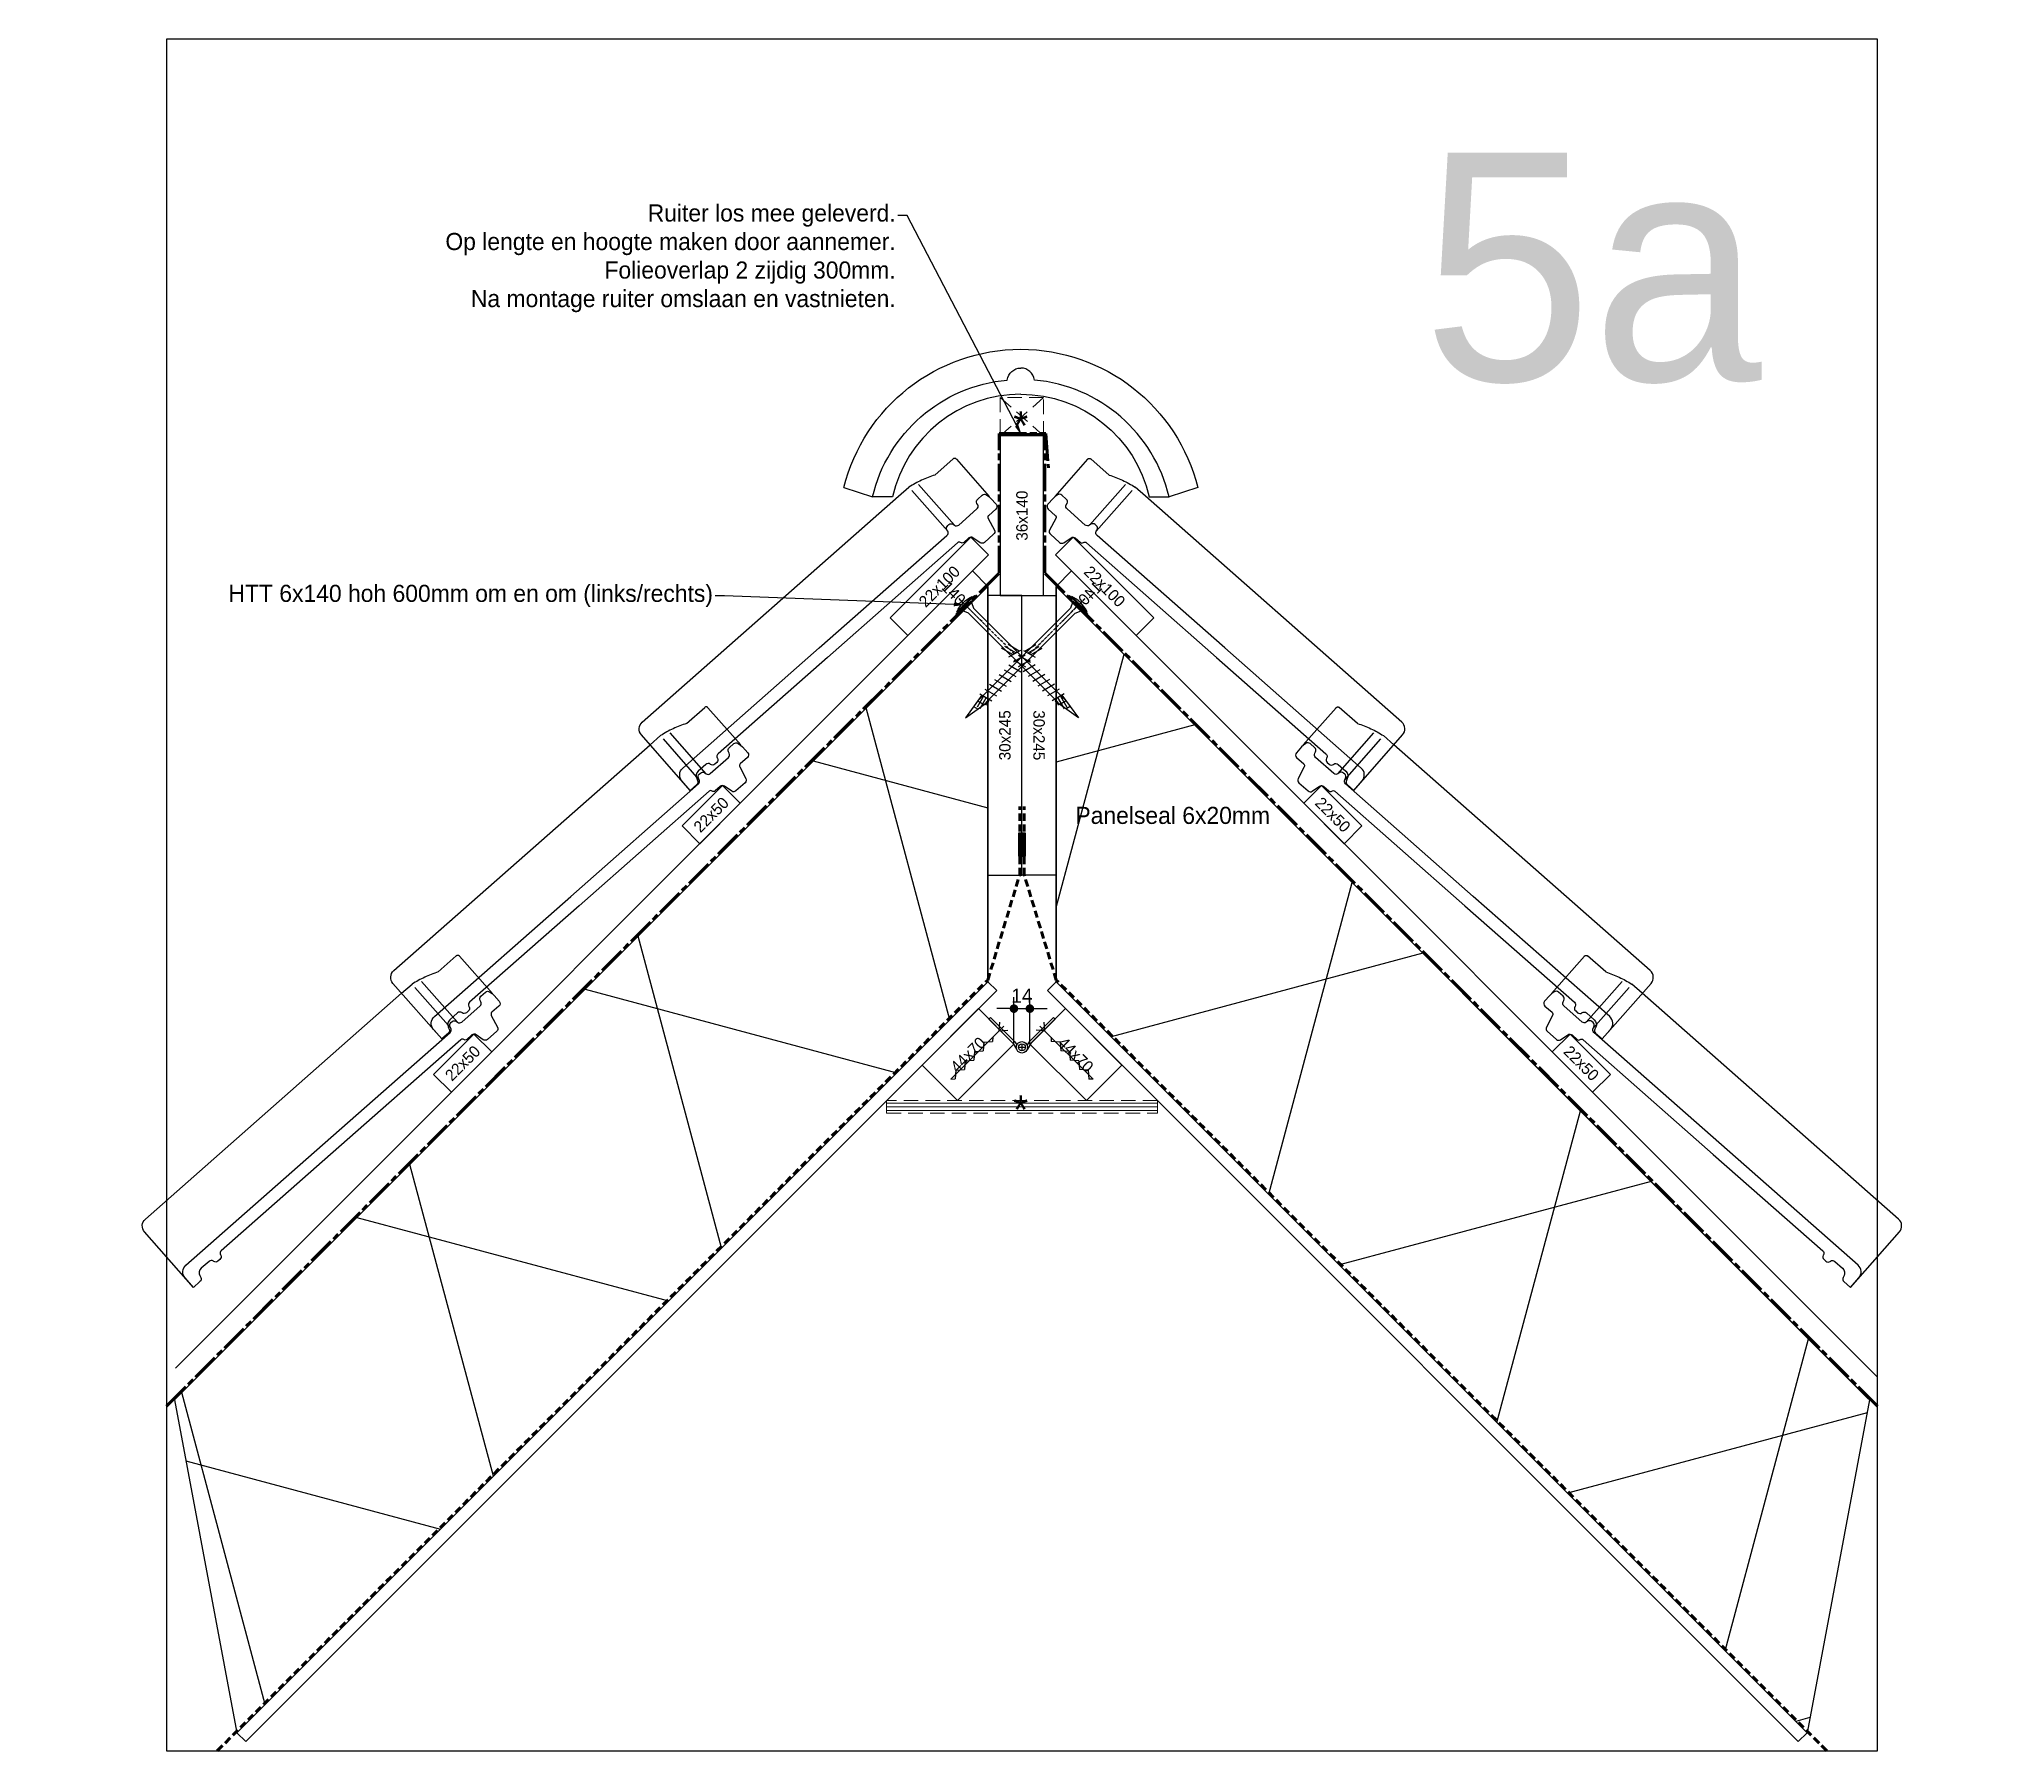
# Model space of a CAD drawing. Header units: millimetres. Extents: x -109306 to 269542, y -22401 to 197206.
# Drawn here: x 252430 to 254153, y -18974 to -17474 of the extents above; entities that cross this region are included whole.
import ezdxf
from ezdxf import colors
from ezdxf.entities.mleader import LeaderData, LeaderLine
from ezdxf.enums import TextEntityAlignment as Align
from ezdxf.math import Vec2, Vec3

# ---------------------------------------------------------------- set-up
doc = ezdxf.new("R2010")
doc.units = ezdxf.units.MM
for name, pattern in [('ACAD_ISO08W100', [36, 24, -3, 6, -3]), ('DASHDOT', [18.5, 12, -3, 0.5, -3]), ('DASHED', [19.05, 12.7, -6.35]), ('DASHED2', [9.525, 6.35, -3.175])]:
    doc.linetypes.add(name, pattern=pattern)
for name, color, linetype in [('EHP Bevestigingsmiddelen', 1, 'Continuous'), ('EHP Luchtdichting', 6, 'Continuous'), ('EHP Maatvoering', 1, 'Continuous'), ('EHP Tekst', 1, 'Continuous')]:
    doc.layers.add(name, color=color, linetype=linetype)
for name, color, linetype, lineweight in [('EHP Dampdichte folie', 3, 'DASHED2', 60), ('EHP Dampopen folie', 5, 'ACAD_ISO08W100', 60), ('EHP Derden', 8, 'DASHED', 13)]:
    doc.layers.add(name, color=color, linetype=linetype, lineweight=lineweight)
doc.layers.add('EHP Hulplijnen tekst niet printen', color=4, linetype='Continuous', plot=False)
doc.styles.get("Standard").update_dxf_attribs({"font": ''})
doc.styles.get('Standard').set_extended_font_data('Century Gothic')
doc.dimstyles.new('RFWOOD_FULL_DETAIL', dxfattribs={"dimscale": 5, "dimtxt": 2.5, "dimasz": 1.5, "dimexe": 2, "dimexo": 0, "dimgap": 1, "dimtad": 1, "dimdec": 0, "dimrnd": 0.001, "dimzin": 0, "dimdsep": 46, "dimtxsty": 'Standard', "dimblk1": 'DOT', "dimblk2": 'DOT', "dimsah": 1, "dimcen": 0.09, "dimdle": 2, "dimclrd": 6, "dimclre": 8, "dimclrt": 7, "dimazin": 0, "dimtfac": 1, "dimtdec": 0, "dimtix": 1, "dimtmove": 2, "dimatfit": 3, "dimfxl": 1, "dimtolj": 1, "dimtzin": 0, "dimarcsym": 0})

msp = doc.modelspace()

# ---------------------------------------------------------------- texts
for p in [(253284.2, -17824.8, 688), (253284.2, -18424.3, 688)]:
    msp.add_text('*', height=25).set_placement(p)
at = {"layer": 'EHP Hulplijnen tekst niet printen'}
msp.add_text('5a', height=200, dxfattribs=at).set_placement((253642.9, -17772.9))

# ---------------------------------------------------------------- blocks, each defined once
blk = doc.blocks.new('*U782')
blk.add_lwpolyline([(0, 0), (930.9, 0), (930.9, 11), (0, 11)], close=True)
blk = doc.blocks.new('*U666')
at = {"layer": 'EHP Bevestigingsmiddelen', "color": 1, "linetype": 'DASHDOT', "ltscale": 0.2}
blk.add_line((59.385843, 0), (-9.12079, 0), dxfattribs=at)
at = {"layer": 'EHP Bevestigingsmiddelen'}
for p, q in [((-1.5, 9.5), (-2.5, 9.5)), ((-2.5, -9.5), (-2.5, 9.5)), ((0, 11.5), (-1.5, 11.5)), ((-1.5, -11.5), (-1.5, 11.5)), ((-1.5, -11.5), (-1.5, 11.5)), ((0.786236, 5.334553), (-1.5, 5.334553)), ((0, -11.5), (0, 11.5)), ((5.766851, 3.000001), (0.786236, 5.334553)), ((0.786236, -5.334553), (0.786236, 5.334553)), ((113.87921, 3.000001), (5.766851, 3.000001)), ((58.815277, 1.471101), (47.988008, 4.376713)), ((59.698588, -1.663065), (48.871318, 1.242548)), ((60.993539, -6.000001), (57.887709, 5.591109)), ((60.993537, -5.999999), (57.887709, 5.591109)), ((66.993537, -5.999999), (63.887709, 5.591111)), ((72.993537, -5.999999), (69.887707, 5.591111)), ((73.015056, -6.080308), (69.909226, 5.510802)), ((79.015056, -6.080308), (75.909228, 5.510802)), ((85.015056, -6.080308), (81.909228, 5.510802)), ((91.015054, -6.080308), (87.909226, 5.510802)), ((97.015056, -6.080308), (93.909226, 5.5108)), ((103.015056, -6.080308), (99.909228, 5.510802)), ((109.015056, -6.080308), (105.909228, 5.510802)), ((115.015054, -6.080308), (111.909226, 5.510802)), ((112.60353, 2.919622), (118.528182, 4.509565)), ((113.327736, 0.216851), (124.155005, 3.122463)), ((138.87921, -0.080308), (113.87921, 4.000001)), ((113.87921, 3.000001), (118.883573, 3.183227)), ((114.051941, -2.48592), (124.87921, 0.419692)), ((120.562609, -3.083023), (118.78907, 3.535917)), ((126.679183, -2.080308), (125.497892, 2.328329)), ((-1.5, -9.5), (-2.5, -9.5)), ((0.786236, -5.334553), (-1.5, -5.334553)), ((0, -11.5), (-1.5, -11.5)), ((0.786236, -5.334553), (5.766859, -2.999999)), ((114.479156, -2.999999), (5.766859, -2.999999)), ((60.581898, -4.79723), (49.754629, -1.891618)), ((120.547122, -3.025224), (114.189688, -2.999999)), ((114.479156, -3.999999), (138.87921, -0.080308))]:
    blk.add_line(p, q, dxfattribs=at)
blk.add_arc((28.292656, 0), 32.224799, 162.854214808, 197.145785192, dxfattribs=at)
blk = doc.blocks.new('*U743')
at = {"layer": 'EHP Bevestigingsmiddelen', "color": 1, "linetype": 'DASHDOT', "ltscale": 0.2}
blk.add_line((13.7, -13.7), (-6.4, 6.4), dxfattribs=at)
at = {"layer": 'EHP Bevestigingsmiddelen', "xscale": -1, "rotation": 134.9999999999999}
blk.add_blockref('*U666', (0, 0), dxfattribs=at)
at = {"layer": 'EHP Hulplijnen tekst niet printen', "insert": (-11.1, 11.1), "char_height": 10, "attachment_point": 5, "rotation": 315}
blk.add_mtext_dynamic_manual_height_columns('140', width=10.985, gutter_width=17.5, heights=[0], dxfattribs=at)
blk = doc.blocks.new('BN000120D$2')
at = {"color": 1, "linetype": 'Continuous', "ltscale": 400}
blk.add_lwpolyline([(-155.177736, 8.172845, -0.781185), (155.173638, 8.170676)], format="xyb", dxfattribs=at)
at = {"color": 7, "linetype": 'Continuous', "ltscale": 400}
for points in [[(-0.000005, 90, 0.350781), (-112.500003, -0.000011), (-130, 0, -0.32313), (-11.991762, 102.458624, -0.376816), (0.000061, 112.991767)], [(-0.000005, 90, -0.350781), (112.5, -0.000001), (130, 0, 0.32313), (11.99175, 102.458625, 0.376815), (-0.000061, 112.991767)]]:
    blk.add_lwpolyline(points, format="xyb", dxfattribs=at)
at = {"color": 1, "linetype": 'Continuous', "ltscale": 400}
for points in [[(-155.177734, 8.172852), (-129.995361, 0)], [(155.182373, 8.172852), (130, 0)]]:
    blk.add_lwpolyline(points, dxfattribs=at)
blk = doc.blocks.new('*U722')
h = blk.add_hatch()
h.set_pattern_fill('ISOLATIE', color=256, scale=245, style=0, pattern_type=2)
h.set_pattern_definition([(60, (0, -4e-12), (-212.176, 122.5), []), (120, (0, -4e-12), (-212.176, -122.5), [])])
h.paths.add_polyline_path([(1175.9, 245), (167.4, 245), (0, 0), (930.9, 0), (1056, 125.1)])
blk.add_lwpolyline([(1175.9, 245), (167.4, 245), (0, 0), (0, 0), (930.9, 0), (1056, 125.1)], close=True)
blk = doc.blocks.new('BNOVH000B$2')
at = {"color": 1, "linetype": 'Continuous', "ltscale": 400}
blk.add_lwpolyline([(-4.607633, -72.634071), (-0.507161, -7.984015, -0.414214), (7.983656, -0.505826), (306.765381, -19.461395)], format="xyb", dxfattribs=at)
at = {"color": 1, "linetype": 'DASHED2', "ltscale": 400}
blk.add_lwpolyline([(306.765381, -19.461395), (318.913177, -20.232227, -0.063748), (342.582732, -28.872767), (363.816071, -30.219614, -0.414214), (365.685305, -32.342388), (362.930328, -75.772003)], format="xyb", dxfattribs=at)
for points in [[(315.653687, -71.612961), (318.674286, -24.001543)], [(323.528778, -72.112488), (326.549377, -24.501074)]]:
    blk.add_lwpolyline(points, dxfattribs=at)
at = {"color": 7, "linetype": 'Continuous', "ltscale": 400}
for points in [[(162.939163, -75.24762), (35.388271, -67.155594, 0.346419), (32.332868, -69.261757), (32.208397, -69.663368, -0.34642), (29.152066, -71.76974), (26.880663, -71.625717, -0.346418), (24.116321, -69.149877), (24.043949, -68.736298, 0.346419), (21.27807, -66.260763), (12.150923, -65.681381, 0.339449), (6.694334, -69.342673), (6.107766, -71.08606, -0.339452), (3.074921, -73.122243), (-4.607633, -72.634071), (-3.911165, -61.656105, -0.414214), (4.57868, -54.179608), (163.721054, -64.275009)], [(163.721054, -64.275009), (312.597626, -73.719734, 0.34642), (315.65294, -71.612962), (316.081909, -70.22963, -0.346418), (319.137209, -68.122364), (320.513977, -68.210251, -0.346419), (323.278875, -70.685866), (323.528778, -72.112488, 0.34642), (326.293636, -74.589384), (347.527344, -75.935265, 0.34642), (350.582755, -73.829089), (351.011627, -72.44516, -0.346409), (354.067276, -70.339005), (359.435699, -70.679352, -0.346429), (362.200625, -73.155084), (362.653351, -75.73613), (362.783844, -78.096054), (362.351929, -84.892128, -0.414214), (359.167991, -87.69696), (350.891724, -87.171593, 0.346418), (348.683398, -88.693428), (345.226959, -99.860466, -0.34642), (342.170061, -101.96707), (331.379486, -101.282631, -0.345772), (328.614772, -98.812945), (327.279694, -91.291748, 0.345782), (324.515422, -88.822875), (318.587646, -88.446442, -0.348737), (316.607744, -86.658449, 0.348633), (314.626961, -84.870368), (162.939163, -75.24762)]]:
    blk.add_lwpolyline(points, format="xyb", dxfattribs=at)
blk = doc.blocks.new('*U772')
h = blk.add_hatch()
h.set_pattern_fill('ANSI31', color=256, angle=135)
h.set_pattern_definition([(180, (87.4457, -7), (-7e-16, -3.175), [])])
h.paths.add_polyline_path([(0, 11), (0, 0), (237.4, 0), (237.4, 11)])
blk.add_lwpolyline([(0, 0), (237.4, 0), (237.4, 11), (0, 11)], close=True)
blk = doc.blocks.new('*U748')
for p, q in [((0, -3), (-5, 2.8)), ((0, 3), (0, -63)), ((0, -3), (5, 2.8)), ((-2.5, -19.4), (2.5, -13.6)), ((0, -10.7), (2.5, -13.6)), ((-2.5, -19.4), (2.5, -25.2)), ((-2.5, -31), (2.5, -25.2)), ((-2.5, -31), (2.5, -36.8)), ((-2.5, -42.6), (2.5, -36.8)), ((-2.5, -42.6), (2.5, -48.5)), ((-2.5, -54.3), (2.5, -48.5)), ((-2.5, -54.3), (2.5, -60.1)), ((0, -63), (2.5, -60.1))]:
    blk.add_line(p, q)
blk = doc.blocks.new('*U701')
for p, q in [((-29, 24.8), (-27.6, 26.2)), ((-7.8, 3.5), (-29, 24.8)), ((-6.2, 4.8), (-27.6, 26.2)), ((6.2, 4.8), (27.6, 26.2)), ((7.8, 3.5), (29, 24.7)), ((27.6, 26.2), (29, 24.7)), ((-7.8, 3.5), (-4.8, -1.5)), ((-6.2, 4.8), (-4.6, 2.1)), ((-3, 0), (3, 0)), ((0, 3), (0, -3)), ((6.2, 4.8), (4.6, 2.1)), ((7.8, 3.5), (4.8, -1.5))]:
    blk.add_line(p, q)
for radius in [5, 3]:
    blk.add_circle((0, 0), radius)
at = {"layer": 'EHP Bevestigingsmiddelen', "rotation": 314.9920548904091}
blk.add_blockref('*U748', (-17.9, 16.5), dxfattribs=at)
at = {"layer": 'EHP Bevestigingsmiddelen', "xscale": -1, "rotation": 45.00000000000103}
blk.add_blockref('*U748', (17.9, 16.5), dxfattribs=at)
blk = doc.blocks.new('_DOT')
at = {"color": 0, "linetype": 'ByBlock'}
blk.add_line((-0.5, 0), (-1, 0), dxfattribs=at)
at = {"color": 0, "linetype": 'ByBlock', "const_width": 0.5}
blk.add_lwpolyline([(-0.25, 0, 1), (0.25, 0, 1)], format="xyb", close=True, dxfattribs=at)
blk = doc.blocks.new('*D866')
at = {"layer": 'Defpoints', "color": 0, "transparency": 16777216}
for p in [(253298.8, -18323.3), (253284.8, -18354.4), (253298.8, -18354.4)]:
    blk.add_point(p, dxfattribs=at)
at = {"layer": 'EHP Maatvoering', "color": 8, "lineweight": -2, "transparency": 16777216}
for p, q in [((253284.8, -18354.4), (253284.8, -18313.3)), ((253298.8, -18354.4), (253298.8, -18313.3))]:
    blk.add_line(p, q, dxfattribs=at)
at = {"layer": 'EHP Maatvoering', "color": 6, "lineweight": -2, "transparency": 16777216}
for p, q in [((253277.3, -18323.3), (253269.8, -18323.3)), ((253284.8, -18323.3), (253298.8, -18323.3)), ((253306.3, -18323.3), (253313.8, -18323.3))]:
    blk.add_line(p, q, dxfattribs=at)
at = {"layer": 'EHP Maatvoering', "color": 6, "lineweight": -2, "transparency": 16777216, "xscale": 7.5, "yscale": 7.5, "zscale": 7.5}
blk.add_blockref('_DOT', (253284.8, -18323.3), dxfattribs=at)
at = {"layer": 'EHP Maatvoering', "color": 6, "lineweight": -2, "transparency": 16777216, "xscale": 7.5, "yscale": 7.5, "zscale": 7.5, "rotation": 180}
blk.add_blockref('_DOT', (253298.8, -18323.3), dxfattribs=at)
at = {"layer": 'EHP Maatvoering', "color": 7, "transparency": 16777216, "insert": (253291.8, -18311.9), "char_height": 12.5, "attachment_point": 5}
blk.add_mtext('\\A1;14', dxfattribs=at)
blk = doc.blocks.new('*U810')
blk.add_lwpolyline([(0, 0), (35.4, 35.4), (19.8, 50.9), (-15.6, 15.6)], close=True)
at = {"color": 1, "flags": 8}
blk.add_attdef('22X50', text='', height=10, rotation=45, dxfattribs=at).set_placement((9.9, 25.5), align=Align.MIDDLE_CENTER)
blk = doc.blocks.new('*U811')
blk.add_lwpolyline([(0, 0), (70.7, 70.7), (55.2, 86.3), (-15.6, 15.6)], close=True)
at = {"color": 1, "flags": 8}
blk.add_attdef('22X100', text='', height=10, rotation=45, dxfattribs=at).set_placement((27.6, 43.1), align=Align.MIDDLE_CENTER)
blk = doc.blocks.new('*U815')
blk.add_lwpolyline([(0, 0), (0, 245), (-30, 245), (-30, 0)], close=True)
at = {"color": 1, "flags": 8}
blk.add_attdef('30X245', text='', height=10, rotation=90, dxfattribs=at).set_placement((-15, 122.5), align=Align.MIDDLE_CENTER)
blk = doc.blocks.new('*U816')
blk.add_lwpolyline([(0, 0), (49.5, 49.5), (18.4, 80.6), (-31.1, 31.1)], close=True)
at = {"color": 1, "flags": 8}
blk.add_attdef('44X70', text='', height=10, rotation=45, dxfattribs=at).set_placement((9.2, 40.3), align=Align.MIDDLE_CENTER)
blk = doc.blocks.new('*U814')
blk.add_lwpolyline([(0, 0), (0, 140), (-38, 140), (-38, 0)], close=True)
at = {"color": 1, "flags": 8}
blk.add_attdef('38X140', text='', height=10, rotation=90, dxfattribs=at).set_placement((-19, 70), align=Align.MIDDLE_CENTER)
blk = doc.blocks.new('*U834')
at = {"layer": 'EHP Luchtdichting'}
h = blk.add_hatch(color=256, dxfattribs=at)
h.dxf.hatch_style = 1
h.paths.add_polyline_path([(-3, 0), (3, 0), (3, 20), (-3, 20)])
blk.add_lwpolyline([(-3, 0), (3, 0), (3, 20), (-3, 20)], close=True, dxfattribs=at)
at = {"layer": 'EHP Tekst'}
blk.add_text('Panelseal 6x20mm', height=15, dxfattribs=at).set_placement((46.9, 28.2))

# ---------------------------------------------------------------- dimensions: what is measured, and where the dimension line sits
at = {"layer": 'EHP Maatvoering'}
dim = msp.add_linear_dim(base=(253298.8, -18323.3), p1=(253284.8, -18354.4), p2=(253298.8, -18354.4), dimstyle='RFWOOD_FULL_DETAIL', dxfattribs=at)
dim.commit()
dim.dimension.update_dxf_attribs({"geometry": '*D866', "text_midpoint": (253291.8, -18311.9)})

# ---------------------------------------------------------------- linework, layer by layer
for p, q in [((252549.8, -18638.3), (253248.4, -17939.7)), ((252549.8, -18665.2), (253261.8, -17953.2)), ((253261.8, -17953.2), (253248.4, -17939.7)), ((253261.8, -17953.2), (253261.8, -18299.6)), ((253321.8, -17953.2), (253335.3, -17939.7)), ((254033.8, -18665.2), (253321.8, -17953.2)), ((253321.8, -17953.2), (253321.8, -18299.6)), ((254041.8, -18646.3), (253335.3, -17939.7))]:
    msp.add_line(p, q)
at = {"layer": 'EHP Dampdichte folie'}
for points in [[(252586.4, -18973.7), (253261.8, -18298.2), (253289.8, -18206.2), (253289.8, -18146.2)], [(253997.3, -18973.7), (253321.8, -18298.2), (253293.8, -18206.2), (253293.8, -18146.2)]]:
    msp.add_lwpolyline(points, dxfattribs=at)
at = {"layer": 'EHP Dampopen folie'}
for points in [[(252541.8, -18671.7), (253271.8, -17941.7), (253271.8, -17941.7), (253271.8, -17819.2), (253312.8, -17819.2), (253315.1, -17849.4)], [(254041.8, -18671.7), (253311.8, -17941.7), (253311.8, -17941.7), (253311.8, -17821.2), (253311.8, -17820.2), (253273.8, -17820.2)]]:
    msp.add_lwpolyline(points, dxfattribs=at)
at = {"layer": 'EHP Derden'}
msp.add_lwpolyline([(253272.8, -17787.7), (253272.8, -17821.2), (253310.8, -17821.2), (253310.8, -17787.7), (253272.8, -17787.7), (253310.8, -17821.2), (253310.8, -17787.7), (253272.8, -17821.2)], dxfattribs=at)
at = {"layer": 'EHP Hulplijnen tekst niet printen'}
msp.add_lwpolyline([(252541.8, -18973.7), (254041.8, -18973.7), (254041.8, -17473.7), (252541.8, -17473.7)], close=True, dxfattribs=at)

# ---------------------------------------------------------------- block references
for name, p in [('BN000120D$2', (253290.8, -17874.8)), ('*U743', (253243.1, -17970.4)), ('*U834', (253291.8, -18189.6)), ('*U701', (253291.8, -18357.2))]:
    msp.add_blockref(name, p)
for name, p, rotation in [('BNOVH000B$2', (252952.9, -18077.4), 45), ('*U722', (252603.6, -18957.9), 44.99999999999788), ('BNOVH000B$2', (252735.1, -18295.2), 45), ('BNOVH000B$2', (252517.3, -18513), 45), ('*U782', (252611.4, -18965.7), 45)]:
    msp.add_blockref(name, p, dxfattribs=dict(rotation=rotation))
ref = msp.add_blockref('*U814', (253310.8, -17961.2))
ref.add_attrib('38X140', '36x140', dxfattribs={"color": 1, "height": 10, "rotation": 90}).set_placement((253291.8, -17891.2), align=Align.MIDDLE_CENTER)
at = {"xscale": -1}
for name, p, rotation in [('BNOVH000B$2', (253630.8, -18077.4), 315), ('*U722', (253980.1, -18957.9), 315.0000000000026), ('BNOVH000B$2', (253848.6, -18295.2), 315), ('BNOVH000B$2', (254066.3, -18513), 315), ('*U782', (253972.3, -18965.7), 315)]:
    msp.add_blockref(name, p, dxfattribs=dict(at, rotation=rotation))
ref = msp.add_blockref('*U811', (253191.8, -17996.3))
ref.add_attrib('22X100', '22x100', dxfattribs={"color": 1, "height": 10, "rotation": 45}).set_placement((253219.4, -17953.2), align=Align.MIDDLE_CENTER)
ref = msp.add_blockref('*U811', (253391.8, -17996.3), dxfattribs=dict(xscale=-1))
ref.add_attrib('22X100', '22x100', dxfattribs={"color": 1, "height": 10, "rotation": 315}).set_placement((253364.3, -17953.2), align=Align.MIDDLE_CENTER)
msp.add_blockref('*U743', (253340.5, -17970.4), dxfattribs=at)
ref = msp.add_blockref('*U815', (253291.8, -18206.2))
ref.add_attrib('30X245', '30x245', dxfattribs={"color": 1, "height": 10, "rotation": 90}).set_placement((253276.8, -18083.7), align=Align.MIDDLE_CENTER)
ref = msp.add_blockref('*U815', (253291.8, -18206.2), dxfattribs=dict(xscale=-1))
ref.add_attrib('30X245', '30x245', dxfattribs={"color": 1, "height": 10, "rotation": 270}).set_placement((253306.8, -18083.7), align=Align.MIDDLE_CENTER)
ref = msp.add_blockref('*U810', (253009.4, -18178.7))
ref.add_attrib('22X50', '22x50', dxfattribs={"color": 1, "height": 10, "rotation": 45}).set_placement((253019.3, -18153.3), align=Align.MIDDLE_CENTER)
ref = msp.add_blockref('*U810', (253574.3, -18178.7), dxfattribs=dict(xscale=-1))
ref.add_attrib('22X50', '22x50', dxfattribs={"color": 1, "height": 10, "rotation": 315}).set_placement((253564.4, -18153.3), align=Align.MIDDLE_CENTER)
ref = msp.add_blockref('*U816', (253235.3, -18403.9))
ref.add_attrib('44X70', '44x70', dxfattribs={"color": 1, "height": 10, "rotation": 45}).set_placement((253244.5, -18363.6), align=Align.MIDDLE_CENTER)
ref = msp.add_blockref('*U816', (253348.3, -18403.9), dxfattribs=dict(xscale=-1))
ref.add_attrib('44X70', '44x70', dxfattribs={"color": 1, "height": 10, "rotation": 315}).set_placement((253339.1, -18363.6), align=Align.MIDDLE_CENTER)
ref = msp.add_blockref('*U810', (252791.6, -18396.5))
ref.add_attrib('22X50', '22x50', dxfattribs={"color": 1, "height": 10, "rotation": 45}).set_placement((252801.5, -18371.1), align=Align.MIDDLE_CENTER)
ref = msp.add_blockref('*U810', (253792.1, -18396.5), dxfattribs=dict(xscale=-1))
ref.add_attrib('22X50', '22x50', dxfattribs={"color": 1, "height": 10, "rotation": 315}).set_placement((253782.2, -18371.1), align=Align.MIDDLE_CENTER)
at = {"layer": 'EHP Derden'}
msp.add_blockref('*U772', (253173.1, -18414.9), dxfattribs=at)

msp.set_redraw_order([(e.dxf.handle, doc.entitydb.next_handle()) for e in msp.query("TEXT MTEXT ATTDEF DIMENSION ARC_DIMENSION")])  # texts and dimensions are drawn at this point

# ---------------------------------------------------------------- leaders
at = {"layer": 'EHP Tekst'}
ml = msp.add_multileader_mtext('Standard', dxfattribs=at)
ml.set_content('Ruiter los mee geleverd. \\POp lengte en hoogte maken door aannemer. \\PFolieoverlap 2 zijdig 300mm. \\PNa montage ruiter omslaan en vastnieten.', color=256)
ml.set_leader_properties()
ml.build(insert=Vec2(0, 0))
ml.multileader.update_dxf_attribs({"arrow_head_size": 10})
ctx = ml.context
ctx.base_point, ctx.char_height, ctx.arrow_head_size, ctx.plane_origin = Vec3(252716.8, -17628.1), 15, 10, Vec3(253291.8, -17804.4)
ctx.text_align_type = 2
notes = []
notes.append((ctx, [(0, (1, 1, 0), (253191.1, -17628.1), (-1, 0), 8, [(0, [(253291.8, -17821.2)], 0, [])])]))
ctx.mtext.insert, ctx.mtext.alignment, ctx.mtext.flow_direction = Vec3(253181.1, -17618.4), 3, 5
ml = msp.add_multileader_mtext('Standard', dxfattribs=at)
ml.set_content('HTT 6x140 hoh 600mm om en om (links/rechts)', color=256)
ml.set_leader_properties()
ml.build(insert=Vec2(0, 0))
ml.multileader.update_dxf_attribs({"arrow_head_size": 10})
ctx = ml.context
ctx.base_point, ctx.char_height, ctx.arrow_head_size, ctx.plane_origin = Vec3(252563.2, -17961.5), 15, 10, Vec3(253242.1, -17969.4)
ctx.text_align_type = 2
notes.append((ctx, [(0, (1, 1, 0), (253030.9, -17961.5), (-1, 0), 8, [(0, [(253242.1, -17969.4)], 0, [])])]))
ctx.mtext.insert, ctx.mtext.alignment, ctx.mtext.flow_direction = Vec3(253020.9, -17951.8), 3, 5
for ctx, leaders in notes:
    for number, flags, end, landing, length, lines in leaders:
        leader = LeaderData()
        leader.index, (leader.has_last_leader_line, leader.has_dogleg_vector, leader.attachment_direction) = number, flags
        leader.last_leader_point, leader.dogleg_vector, leader.dogleg_length = Vec3(end), Vec3(landing), length
        for number, points, colour, breaks in lines:
            line = LeaderLine()
            line.index, line.vertices, line.color, line.breaks = number, Vec3.list(points), colors.encode_raw_color(colour), breaks
            leader.lines.append(line)
        ctx.leaders.append(leader)

doc.saveas('drawing.dxf')
